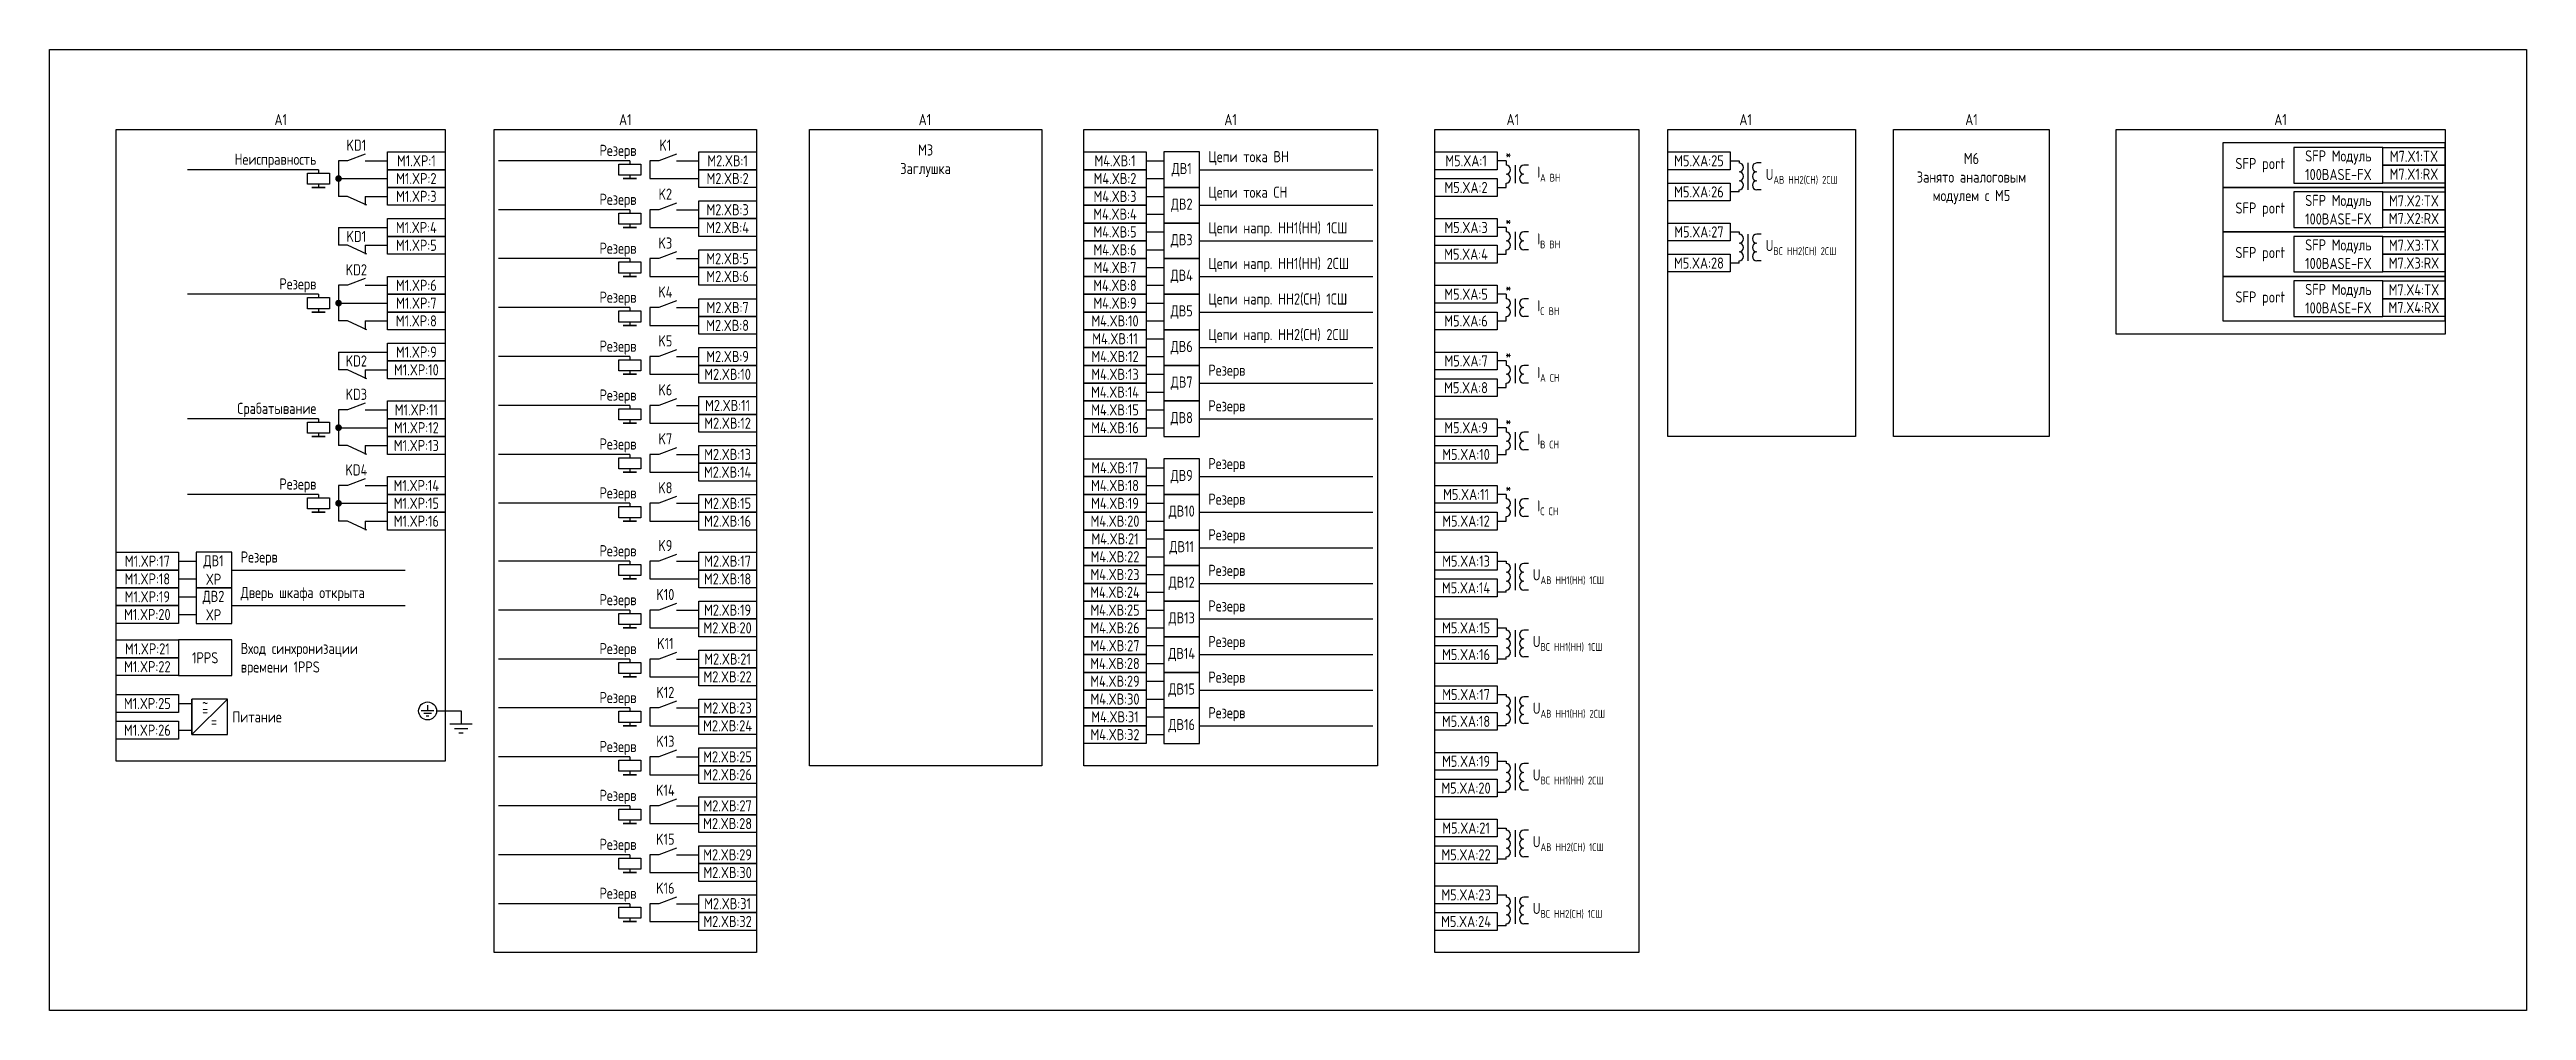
# Model space of a CAD drawing. Header units: millimetres. Extents: x -1036 to 3564, y -90 to 586.
# Drawn here: x 0 to 557, y 321 to 537 of the extents above; entities that cross this region are included whole.
import ezdxf

# ---------------------------------------------------------------- set-up
doc = ezdxf.new("R2010")
doc.units = ezdxf.units.MM
doc.styles.add('Gost_type_A', font='GOST_A.TTF')

msp = doc.modelspace()

# ---------------------------------------------------------------- texts
at = {"char_height": 2.5, "style": 'Gost_type_A'}
for s, insert, width, attachment_point, line_spacing_factor in [('A1', (52, 520), 74.0002, 8, 0.9), ('A1', (129.5, 520), 59, 8, 0.9), ('A1', (196.88, 520), 51.9747, 8, 0.9), ('A1', (265.63, 520), 66, 8, 0.9), ('A1', (329.09, 520), 35, 8, 0.9), ('A1', (381.47, 520), 35, 8, 0.9), ('A1', (432.25, 520), 35, 8, 0.9), ('A1', (501.77, 520), 74.0002, 8, 0.9), ('Неисправность', (60, 512), 37, 6, 0.8), ('Резерв', (60, 484), 37, 6, 0.8), ('Срабатывание', (60, 456), 37, 6, 0.8), ('Резерв', (60, 439), 37, 6, 0.8)]:
    msp.add_mtext(s, dxfattribs=dict(at, insert=insert, width=width, attachment_point=attachment_point, line_spacing_factor=line_spacing_factor))
for s, insert, width, attachment_point in [('KD1', (69, 515.5), 8, 5), ('M1.XP:1', (82.5, 512), 13, 5), ('Резерв', (132, 514), 31.0015, 6), ('K1', (138.5, 515.5), 5, 5), ('M2.XВ:1', (152.5, 512), 13, 5), ('M3\\PЗаглушка', (197.03, 512), 52.2671, 5), ('M4.XВ:1', (239.63, 512), 14, 5), ('Цепи тока ВН', (260.63, 511), 27.8465, 7), ('M5.XA:1', (318.59, 512), 14, 5), ('*', (328.09, 513.5), 3, 5), ('M5.XA:25', (370.97, 512), 14, 5), ('M6\\PЗанято аналоговым модулем с М5', (432.25, 508), 35, 5), ('SFP port', (502.77, 511), 20, 6), ('SFP Mодуль 100BASE-FX', (514.77, 511), 19.9998, 5), ('M7.X1:TX', (531.77, 513), 14, 5), ('M1.XP:2', (82.5, 508), 13, 5), ('M2.XВ:2', (152.5, 508), 13, 5), ('M4.XВ:2', (239.63, 508), 14, 5), ('ДВ1', (254.63, 510), 7.9998, 5), ('M5.XA:2', (318.58, 506), 14.018, 5), ('\\A1;I{\\H0.7x;\\S^ A ВН;}', (334.59, 509), 8, 4), ('\\A1;U{\\H0.7x;\\S^ AВ НН2(СН) 2СШ;}', (385.97, 508.5), 12, 4), ('M7.X1:RX', (531.77, 509), 14, 5), ('M1.XP:3', (82.5, 504), 13, 5), ('Резерв', (132, 503), 31.0015, 6), ('K2', (138.5, 504.5), 5, 5), ('M2.XВ:3', (152.5, 501), 13, 5), ('M4.XВ:3', (239.63, 504), 14, 5), ('ДВ2', (254.63, 502), 7.9998, 5), ('Цепи тока СН', (260.63, 503), 27.8465, 7), ('M5.XA:26', (370.96, 505), 14.018, 5), ('SFP port', (502.77, 501), 20, 6), ('SFP Mодуль 100BASE-FX', (514.77, 501), 19.9998, 5), ('M7.X2:TX', (531.77, 503), 14, 5), ('KD1', (69, 495), 8, 5), ('M1.XP:4', (82.5, 497), 13, 5), ('M2.XВ:4', (152.5, 497), 13, 5), ('M4.XВ:4', (239.63, 500), 14, 5), ('M4.XВ:5', (239.63, 496), 14, 5), ('Цепи напр. НН1(НН) 1СШ', (260.63, 495), 31.722, 7), ('M5.XA:3', (318.59, 497), 14, 5), ('*', (328.09, 498.5), 3, 5), ('M5.XA:27', (370.96, 496), 14.018, 5), ('M7.X2:RX', (531.77, 499), 14, 5), ('M1.XP:5', (82.5, 493), 13, 5), ('Резерв', (132, 492), 31.0015, 6), ('K3', (138.5, 493.5), 5, 5), ('M2.XВ:5', (152.5, 490), 13, 5), ('M4.XВ:6', (239.63, 492), 14, 5), ('ДВ3', (254.63, 494), 7.9998, 5), ('Цепи напр. НН1(НН) 2СШ', (260.63, 487), 35.3442, 7), ('M5.XA:4', (318.58, 490.99), 14.018, 5), ('\\A1;I{\\H0.7x;\\S^ В BН;}', (334.59, 494), 8, 4), ('M5.XA:28', (370.96, 489), 14.018, 5), ('\\A1;U{\\H0.7x;\\S^ ВС НН2(СН) 2СШ;}', (385.97, 492.5), 12, 4), ('SFP port', (502.77, 491), 20, 6), ('SFP Mодуль 100BASE-FX', (514.77, 491), 19.9998, 5), ('M7.X3:RX', (531.77, 489), 14, 5), ('M7.X3:TX', (531.77, 493), 14, 5), ('KD2', (69, 487.5), 8, 5), ('M1.XP:6', (82.5, 484), 13, 5), ('M2.XВ:6', (152.5, 486), 13, 5), ('M4.XВ:8', (239.63, 484), 14, 5), ('M4.XВ:7', (239.63, 488), 14, 5), ('ДВ4', (254.63, 486), 7.9998, 5), ('M1.XP:7', (82.5, 480), 13, 5), ('Резерв', (132, 481), 31.0015, 6), ('K4', (138.5, 482.5), 5, 5), ('M2.XВ:7', (152.5, 479), 13, 5), ('M4.XВ:9', (239.63, 480), 14, 5), ('ДВ5', (254.63, 478), 7.9998, 5), ('Цепи напр. НН2(СН) 1СШ', (260.63, 479), 33.6483, 7), ('M5.XA:5', (318.59, 482), 14, 5), ('*', (328.09, 483.5), 3, 5), ('\\A1;I{\\H0.7x;\\S^ C BН;}', (334.59, 479), 8, 4), ('SFP port', (502.77, 481), 20, 6), ('SFP Mодуль 100BASE-FX', (514.77, 481), 19.9998, 5), ('M7.X4:RX', (531.77, 479), 14, 5), ('M7.X4:TX', (531.77, 483), 14, 5), ('M1.XP:8', (82.5, 476), 13, 5), ('M2.XВ:8', (152.5, 475), 13, 5), ('M4.XВ:10', (239.63, 476), 14, 5), ('Цепи напр. НН2(СН) 2СШ', (260.63, 471), 33.6483, 7), ('M5.XA:6', (318.58, 475.99), 14.018, 5), ('KD2', (69, 467), 8, 5), ('M1.XP:9', (82.5, 469), 13, 5), ('Резерв', (132, 470), 31.0015, 6), ('K5', (138.5, 471.5), 5, 5), ('M2.XВ:9', (152.5, 468), 13, 5), ('M4.XВ:12', (239.63, 468), 14, 5), ('M4.XВ:11', (239.63, 472), 14, 5), ('ДВ6', (254.63, 470), 7.9998, 5), ('M5.XA:7', (318.59, 467), 14, 5), ('*', (328.09, 468.5), 3, 5), ('M1.XP:10', (82.5, 465), 13, 5), ('M2.XВ:10', (152.5, 464), 13, 5), ('M4.XВ:13', (239.63, 464), 14, 5), ('ДВ7', (254.63, 462), 7.9998, 5), ('Резерв', (260.63, 463), 27.8465, 7), ('\\A1;I{\\H0.7x;\\S^ A СН;}', (334.59, 464), 8, 4), ('KD3', (69, 459.5), 8, 5), ('M1.XP:11', (82.5, 456), 13, 5), ('Резерв', (132, 459), 31.0015, 6), ('K6', (138.5, 460.5), 5, 5), ('M2.XВ:11', (152.5, 457), 13, 5), ('M4.XВ:14', (239.63, 460), 14, 5), ('M4.XВ:15', (239.63, 456), 14, 5), ('Резерв', (260.63, 455), 27.8465, 7), ('M5.XA:8', (318.58, 460.99), 14.018, 5), ('M1.XP:12', (82.5, 452), 13, 5), ('M2.XВ:12', (152.5, 453), 13, 5), ('M4.XВ:16', (239.63, 452), 14, 5), ('ДВ8', (254.63, 454), 7.9998, 5), ('M5.XA:9', (318.59, 452), 14, 5), ('*', (328.09, 453.5), 3, 5), ('M1.XP:13', (82.5, 448), 13, 5), ('Резерв', (132, 448), 31.0015, 6), ('K7', (138.5, 449.5), 5, 5), ('M2.XВ:13', (152.5, 446), 13, 5), ('M5.XA:10', (318.58, 445.99), 14.018, 5), ('\\A1;I{\\H0.7x;\\S^ В СН;}', (334.59, 449), 8, 4), ('KD4', (69, 442.5), 8, 5), ('M1.XP:14', (82.5, 439), 13, 5), ('M2.XВ:14', (152.5, 442), 13, 5), ('M4.XВ:18', (239.63, 439), 14, 5), ('M4.XВ:17', (239.63, 443), 14, 5), ('ДВ9', (254.63, 441), 7.9998, 5), ('Резерв', (260.63, 442), 27.8465, 7), ('M1.XP:15', (82.5, 435), 13, 5), ('Резерв', (132, 437), 31.0015, 6), ('K8', (138.5, 438.5), 5, 5), ('M2.XВ:15', (152.5, 435), 13, 5), ('M4.XВ:19', (239.63, 435), 14, 5), ('Резерв', (260.63, 434), 27.8465, 7), ('M5.XA:11', (318.59, 437), 14, 5), ('*', (328.09, 438.5), 3, 5), ('\\A1;I{\\H0.7x;\\S^ C СН;}', (334.59, 434), 8, 4), ('M1.XP:16', (82.5, 431), 13, 5), ('M2.XВ:16', (152.5, 431), 13, 5), ('M4.XВ:20', (239.63, 431), 14, 5), ('ДВ10', (254.63, 433), 7.9998, 5), ('Резерв', (260.63, 426), 27.8465, 7), ('M5.XA:12', (318.58, 431), 14.018, 5), ('Резерв', (43, 421), 37, 7), ('Резерв', (132, 424), 31.0015, 6), ('K9', (138.5, 425.5), 5, 5), ('M4.XВ:22', (239.63, 423), 14, 5), ('M4.XВ:21', (239.63, 427), 14, 5), ('ДВ11', (254.63, 425), 7.9998, 5), ('M1.XP:18', (22, 418), 14, 5), ('M1.XP:17', (22, 422), 14, 5), ('ДВ1 XP', (36.88, 420), 7.7588, 5), ('M2.XВ:18', (152.5, 418), 13, 5), ('M2.XВ:17', (152.5, 422), 13, 5), ('M4.XВ:23', (239.63, 419), 14, 5), ('ДВ12', (254.63, 417), 7.9998, 5), ('Резерв', (260.63, 418), 27.8465, 7), ('M5.XA:13', (318.59, 422.01), 14, 5), ('\\A1;U{\\H0.7x;\\S^ AВ НН1(НН) 1СШ;}', (333.59, 418.5), 12, 4), ('M1.XP:19', (22, 414), 14, 5), ('ДВ2 XP', (36.88, 412), 7.7588, 5), ('Дверь шкафа открыта', (43, 413), 37, 7), ('Резерв', (132, 413), 31.0015, 6), ('K10', (138.5, 414.5), 5, 5), ('M2.XВ:19', (152.5, 411), 13, 5), ('M4.XВ:24', (239.63, 415), 14, 5), ('M4.XВ:25', (239.63, 411), 14, 5), ('Резерв', (260.63, 410), 27.8465, 7), ('M5.XA:14', (318.58, 416), 14.018, 5), ('M1.XP:20', (22, 410), 14, 5), ('M2.XВ:20', (152.5, 407), 13, 5), ('M4.XВ:26', (239.63, 407), 14, 5), ('ДВ13', (254.63, 409), 7.9998, 5), ('M5.XA:15', (318.59, 407), 14, 5), ('M1.XP:21', (22, 402.28), 14, 5), ('1PPS', (35, 400.28), 12, 5), ('Вход синхронизации\\Pвремени 1PPS', (43, 396.28), 35.9749, 7), ('Резерв', (132, 402), 31.0015, 6), ('K11', (138.5, 403.5), 5, 5), ('M2.XВ:21', (152.5, 400), 13, 5), ('M4.XВ:27', (239.63, 403), 14, 5), ('ДВ14', (254.63, 401), 7.9998, 5), ('Резерв', (260.63, 402), 27.8465, 7), ('M5.XA:16', (318.58, 400.99), 14.018, 5), ('\\A1;U{\\H0.7x;\\S^ ВС НН1(НН) 1СШ;}', (333.59, 403.5), 12, 4), ('M1.XP:22', (22, 398.28), 14, 5), ('M2.XВ:22', (152.5, 396), 13, 5), ('M4.XВ:28', (239.63, 399), 14, 5), ('M4.XВ:29', (239.63, 395), 14, 5), ('Резерв', (260.63, 394), 27.8465, 7), ('M1.XP:25', (22, 390), 13.9956, 5), ('~', (35, 390.03), 2.7, 5), ('Резерв', (132, 391), 31.0015, 6), ('K12', (138.5, 392.5), 5, 5), ('M2.XВ:23', (152.5, 389), 13, 5), ('M4.XВ:30', (239.63, 391), 14, 5), ('ДВ15', (254.63, 393), 7.9998, 5), ('M5.XA:17', (318.59, 392), 14, 5), ('\\A1;U{\\H0.7x;\\S^ AВ НН1(НН) 2СШ;}', (333.59, 388.5), 12, 4), ('M1.XP:26', (22, 384), 13.9956, 5), ('=', (35, 388.53), 6, 5), ('=', (37, 386), 6, 5), ('Питание', (46.67, 386.99), 11.3452, 5), ('M2.XВ:24', (152.5, 385), 13, 5), ('M4.XВ:31', (239.63, 387), 14, 5), ('ДВ16', (254.63, 385), 7.9998, 5), ('Резерв', (260.63, 386), 27.8465, 7), ('M5.XA:18', (318.58, 385.99), 14.018, 5), ('Резерв', (132, 380), 31.0015, 6), ('K13', (138.5, 381.5), 5, 5), ('M2.XВ:25', (152.5, 378), 13, 5), ('M4.XВ:32', (239.63, 383), 14, 5), ('M2.XВ:26', (152.5, 374), 13, 5), ('M5.XA:19', (318.59, 377), 14, 5), ('\\A1;U{\\H0.7x;\\S^ ВС НН1(НН) 2СШ;}', (333.59, 373.5), 12, 4), ('Резерв', (132, 369), 31.0015, 6), ('K14', (138.5, 370.5), 5, 5), ('M2.XВ:27', (152.5, 367), 13, 5), ('M5.XA:20', (318.58, 370.99), 14.018, 5), ('M2.XВ:28', (152.5, 363), 13, 5), ('M5.XA:21', (318.59, 362), 14, 5), ('Резерв', (132, 358), 31.0015, 6), ('K15', (138.5, 359.5), 5, 5), ('M2.XВ:29', (152.5, 356), 13, 5), ('M5.XA:22', (318.58, 356), 14.018, 5), ('\\A1;U{\\H0.7x;\\S^ AВ НН2(СН) 1СШ;}', (333.59, 358.5), 12, 4), ('M2.XВ:30', (152.5, 352), 13, 5), ('Резерв', (132, 347), 31.0015, 6), ('K16', (138.5, 348.5), 5, 5), ('M2.XВ:31', (152.5, 345), 13, 5), ('M5.XA:23', (318.59, 347), 14, 5), ('M2.XВ:32', (152.5, 341), 13, 5), ('M5.XA:24', (318.58, 340.99), 14.018, 5), ('\\A1;U{\\H0.7x;\\S^ ВС НН2(СН) 1СШ;}', (333.59, 343.5), 12, 4)]:
    msp.add_mtext(s, dxfattribs=dict(at, insert=insert, width=width, attachment_point=attachment_point))

# ---------------------------------------------------------------- blocks, each defined once
blk = doc.blocks.new('POINT')
at = {"const_width": 0.75}
blk.add_lwpolyline([(-0.375, 0, 1), (0.375, 0, 1)], format="xyb", close=True, dxfattribs=at)

# ---------------------------------------------------------------- linework, layer by layer
at = {"ltscale": 4.32}
for p, q in [((71, 513.5), (67, 512)), ((141, 513.5), (137, 512)), ((71.39, 502), (67, 504)), ((141, 502.5), (137, 501)), ((71.39, 491), (67, 493)), ((141, 491.5), (137, 490)), ((71, 485.5), (67, 484)), ((141, 480.5), (137, 479)), ((71.39, 474), (67, 476)), ((141, 469.5), (137, 468)), ((71.39, 463), (67, 465)), ((71, 457.5), (67, 456)), ((141, 458.5), (137, 457)), ((71.39, 446), (67, 448)), ((141, 447.5), (137, 446)), ((71, 440.5), (67, 439)), ((141, 436.5), (137, 435)), ((71.39, 429), (67, 431)), ((141, 423.5), (137, 422)), ((141, 412.5), (137, 411)), ((141, 401.5), (137, 400)), ((141, 390.5), (137, 389)), ((86.45, 388.32), (83.6, 388.32)), ((85.88, 387.75), (84.17, 387.75)), ((85.31, 387.18), (84.74, 387.18)), ((85.03, 389.6), (85.03, 388.32)), ((95.06, 385.32), (90.06, 385.32)), ((92.56, 388.32), (92.56, 385.32)), ((94.06, 384.32), (91.06, 384.32)), ((93.06, 383.32), (92.06, 383.32)), ((141, 379.5), (137, 378)), ((141, 368.5), (137, 367)), ((141, 357.5), (137, 356)), ((141, 346.5), (137, 345))]:
    msp.add_line(p, q, dxfattribs=at)
for p, q in [((60.5, 510), (31, 510)), ((60.5, 510), (60.5, 509.25)), ((130.5, 512), (101, 512)), ((130.5, 512), (130.5, 511.25)), ((130.5, 508.75), (130.5, 508)), ((246.63, 512), (250.63, 512)), ((246.63, 508), (250.63, 508)), ((258.63, 510), (297.63, 510)), ((327.59, 512), (325.59, 512)), ((60.5, 506.75), (60.5, 506)), ((71, 504), (71, 502)), ((246.63, 504), (250.63, 504)), ((258.63, 502), (297.63, 502)), ((325.59, 506), (327.59, 506)), ((65, 497), (65, 493)), ((130.5, 501), (101, 501)), ((130.5, 501), (130.5, 500.25)), ((130.5, 497.75), (130.5, 497)), ((246.63, 500), (250.63, 500)), ((246.63, 496), (250.63, 496)), ((327.59, 497), (325.59, 497)), ((71, 493), (71, 491)), ((246.63, 492), (250.63, 492)), ((258.63, 494), (297.63, 494)), ((325.59, 491), (327.59, 491)), ((130.5, 490), (101, 490)), ((130.5, 490), (130.5, 489.25)), ((130.5, 486.75), (130.5, 486)), ((246.63, 488), (250.63, 488)), ((258.63, 486), (297.63, 486)), ((60.5, 482), (31, 482)), ((60.5, 482), (60.5, 481.25)), ((246.63, 484), (250.63, 484)), ((246.63, 480), (250.63, 480)), ((327.59, 482), (325.59, 482)), ((60.5, 478.75), (60.5, 478)), ((71, 476), (71, 474)), ((130.5, 479), (101, 479)), ((130.5, 479), (130.5, 478.25)), ((130.5, 475.75), (130.5, 475)), ((246.63, 476), (250.63, 476)), ((258.63, 478), (297.63, 478)), ((325.59, 476), (327.59, 476)), ((65, 469), (65, 465)), ((130.5, 468), (101, 468)), ((130.5, 468), (130.5, 467.25)), ((246.63, 472), (250.63, 472)), ((246.63, 468), (250.63, 468)), ((258.63, 470), (297.63, 470)), ((71, 465), (71, 463)), ((130.5, 464.75), (130.5, 464)), ((246.63, 464), (250.63, 464)), ((327.59, 467), (325.59, 467)), ((130.5, 457), (101, 457)), ((130.5, 457), (130.5, 456.25)), ((246.63, 460), (250.63, 460)), ((258.63, 462), (297.63, 462)), ((325.59, 461), (327.59, 461)), ((60.5, 454), (31, 454)), ((60.5, 454), (60.5, 453.25)), ((130.5, 453.75), (130.5, 453)), ((246.63, 456), (250.63, 456)), ((246.63, 452), (250.63, 452)), ((258.63, 454), (297.63, 454)), ((327.59, 452), (325.59, 452)), ((60.5, 450.75), (60.5, 450)), ((71, 448), (71, 446)), ((130.5, 446), (101, 446)), ((130.5, 446), (130.5, 445.25)), ((325.59, 446), (327.59, 446)), ((130.5, 442.75), (130.5, 442)), ((246.63, 443), (250.63, 443)), ((258.63, 441), (297.63, 441)), ((60.5, 437), (31, 437)), ((60.5, 437), (60.5, 436.25)), ((130.5, 435), (101, 435)), ((130.5, 435), (130.5, 434.25)), ((246.63, 439), (250.63, 439)), ((246.63, 435), (250.63, 435)), ((327.59, 437), (325.59, 437)), ((60.5, 433.75), (60.5, 433)), ((71, 431), (71, 429)), ((130.5, 431.75), (130.5, 431)), ((246.63, 431), (250.63, 431)), ((258.63, 433), (297.63, 433)), ((325.59, 431), (327.59, 431)), ((246.63, 427), (250.63, 427)), ((258.63, 425), (297.63, 425)), ((29, 422), (33, 422)), ((29, 418), (33, 418)), ((41, 420), (80, 420)), ((130.5, 422), (101, 422)), ((130.5, 422), (130.5, 421.25)), ((130.5, 418.75), (130.5, 418)), ((246.63, 423), (250.63, 423)), ((246.63, 419), (250.63, 419)), ((29, 414), (33, 414)), ((246.63, 415), (250.63, 415)), ((258.63, 417), (297.63, 417)), ((29, 410), (33, 410)), ((41, 412), (80, 412)), ((130.5, 411), (101, 411)), ((130.5, 411), (130.5, 410.25)), ((130.5, 407.75), (130.5, 407)), ((246.63, 411), (250.63, 411)), ((246.63, 407), (250.63, 407)), ((258.63, 409), (297.63, 409)), ((246.63, 403), (250.63, 403)), ((130.5, 400), (101, 400)), ((130.5, 400), (130.5, 399.25)), ((130.5, 396.75), (130.5, 396)), ((246.63, 399), (250.63, 399)), ((258.63, 401), (297.63, 401)), ((32, 383), (32, 391)), ((32, 383), (40, 391)), ((246.63, 395), (250.63, 395)), ((246.63, 391), (250.63, 391)), ((258.63, 393), (297.63, 393)), ((87.05, 388.32), (92.56, 388.32)), ((130.5, 389), (101, 389)), ((130.5, 389), (130.5, 388.25)), ((130.5, 385.75), (130.5, 385)), ((246.63, 387), (250.63, 387)), ((258.63, 385), (297.63, 385)), ((246.63, 383), (250.63, 383)), ((130.5, 378), (101, 378)), ((130.5, 378), (130.5, 377.25)), ((130.5, 374.75), (130.5, 374)), ((130.5, 367), (101, 367)), ((130.5, 367), (130.5, 366.25)), ((130.5, 363.75), (130.5, 363)), ((130.5, 356), (101, 356)), ((130.5, 356), (130.5, 355.25)), ((130.5, 352.75), (130.5, 352)), ((130.5, 345), (101, 345)), ((130.5, 345), (130.5, 344.25)), ((130.5, 341.75), (130.5, 341))]:
    msp.add_line(p, q)
at = {"ltscale": 1.08}
for p, q in [((67, 512), (65, 512)), ((65, 512), (65, 504)), ((65, 508), (76, 508)), ((71, 512), (76, 512)), ((137, 512), (135, 512)), ((135, 512), (135, 508)), ((135, 508), (146, 508)), ((141, 512), (146, 512)), ((67, 504), (65, 504)), ((71, 504), (76, 504)), ((65, 497), (76, 497)), ((137, 501), (135, 501)), ((135, 501), (135, 497)), ((135, 497), (146, 497)), ((141, 501), (146, 501)), ((67, 493), (65, 493)), ((71, 493), (76, 493)), ((137, 490), (135, 490)), ((135, 490), (135, 486)), ((135, 486), (146, 486)), ((141, 490), (146, 490)), ((67, 484), (65, 484)), ((65, 484), (65, 476)), ((65, 480), (76, 480)), ((71, 484), (76, 484)), ((67, 476), (65, 476)), ((71, 476), (76, 476)), ((137, 479), (135, 479)), ((135, 479), (135, 475)), ((135, 475), (146, 475)), ((141, 479), (146, 479)), ((65, 469), (76, 469)), ((137, 468), (135, 468)), ((135, 468), (135, 464)), ((141, 468), (146, 468)), ((67, 465), (65, 465)), ((71, 465), (76, 465)), ((135, 464), (146, 464)), ((137, 457), (135, 457)), ((135, 457), (135, 453)), ((141, 457), (146, 457)), ((67, 456), (65, 456)), ((65, 456), (65, 448)), ((65, 452), (76, 452)), ((71, 456), (76, 456)), ((135, 453), (146, 453)), ((67, 448), (65, 448)), ((71, 448), (76, 448)), ((137, 446), (135, 446)), ((135, 446), (135, 442)), ((141, 446), (146, 446)), ((135, 442), (146, 442)), ((67, 439), (65, 439)), ((65, 439), (65, 431)), ((65, 435), (76, 435)), ((71, 439), (76, 439)), ((137, 435), (135, 435)), ((135, 435), (135, 431)), ((141, 435), (146, 435)), ((67, 431), (65, 431)), ((71, 431), (76, 431)), ((135, 431), (146, 431)), ((137, 422), (135, 422)), ((135, 422), (135, 418)), ((135, 418), (146, 418)), ((141, 422), (146, 422)), ((137, 411), (135, 411)), ((135, 411), (135, 407)), ((135, 407), (146, 407)), ((141, 411), (146, 411)), ((137, 400), (135, 400)), ((135, 400), (135, 396)), ((135, 396), (146, 396)), ((141, 400), (146, 400)), ((137, 389), (135, 389)), ((135, 389), (135, 385)), ((135, 385), (146, 385)), ((141, 389), (146, 389)), ((137, 378), (135, 378)), ((135, 378), (135, 374)), ((135, 374), (146, 374)), ((141, 378), (146, 378)), ((137, 367), (135, 367)), ((135, 367), (135, 363)), ((135, 363), (146, 363)), ((141, 367), (146, 367)), ((137, 356), (135, 356)), ((135, 356), (135, 352)), ((135, 352), (146, 352)), ((141, 356), (146, 356)), ((137, 345), (135, 345)), ((135, 345), (135, 341)), ((135, 341), (146, 341)), ((141, 345), (146, 345))]:
    msp.add_line(p, q, dxfattribs=at)
at = {"ltscale": 4}
for p, q in [((327.59, 512), (327.59, 511)), ((327.59, 511.5), (327.59, 511)), ((327.59, 506), (327.59, 507)), ((329.59, 511), (329.59, 507)), ((329.59, 511), (329.59, 507)), ((332.59, 511), (331.59, 511)), ((332.59, 511), (331.59, 511)), ((332.59, 507), (331.59, 507)), ((332.59, 507), (331.59, 507)), ((377.97, 512), (379.97, 512)), ((379.97, 512), (379.97, 511.5)), ((379.97, 512), (379.97, 511.5)), ((381.97, 511.5), (381.97, 507.5)), ((381.97, 509.5), (381.97, 505.5)), ((384.97, 511.5), (383.97, 511.5)), ((379.97, 505), (377.97, 505)), ((379.97, 505), (379.97, 505.5)), ((384.97, 505.5), (383.97, 505.5)), ((327.59, 497), (327.59, 496)), ((327.59, 496.5), (327.59, 496)), ((329.59, 496), (329.59, 492)), ((329.59, 496), (329.59, 492)), ((332.59, 496), (331.59, 496)), ((332.59, 496), (331.59, 496)), ((377.97, 496), (379.97, 496)), ((379.97, 496), (379.97, 495.5)), ((379.97, 496), (379.97, 495.5)), ((327.59, 491), (327.59, 492)), ((332.59, 492), (331.59, 492)), ((332.59, 492), (331.59, 492)), ((381.97, 495.5), (381.97, 491.5)), ((381.97, 493.5), (381.97, 489.5)), ((384.97, 495.5), (383.97, 495.5)), ((379.97, 489), (377.97, 489)), ((379.97, 489), (379.97, 489.5)), ((384.97, 489.5), (383.97, 489.5)), ((327.59, 482), (327.59, 481)), ((327.59, 481.5), (327.59, 481)), ((329.59, 481), (329.59, 477)), ((329.59, 481), (329.59, 477)), ((332.59, 481), (331.59, 481)), ((332.59, 481), (331.59, 481)), ((327.59, 476), (327.59, 477)), ((332.59, 477), (331.59, 477)), ((332.59, 477), (331.59, 477)), ((327.59, 467), (327.59, 466)), ((327.59, 466.5), (327.59, 466)), ((329.59, 466), (329.59, 462)), ((329.59, 466), (329.59, 462)), ((332.59, 466), (331.59, 466)), ((332.59, 466), (331.59, 466)), ((327.59, 461), (327.59, 462)), ((332.59, 462), (331.59, 462)), ((332.59, 462), (331.59, 462)), ((327.59, 452), (327.59, 451)), ((327.59, 451.5), (327.59, 451)), ((327.59, 446), (327.59, 447)), ((329.59, 451), (329.59, 447)), ((329.59, 451), (329.59, 447)), ((332.59, 451), (331.59, 451)), ((332.59, 451), (331.59, 451)), ((332.59, 447), (331.59, 447)), ((332.59, 447), (331.59, 447)), ((327.59, 437), (327.59, 436)), ((327.59, 436.5), (327.59, 436)), ((329.59, 436), (329.59, 432)), ((329.59, 436), (329.59, 432)), ((332.59, 436), (331.59, 436)), ((332.59, 436), (331.59, 436)), ((327.59, 431), (327.59, 432)), ((332.59, 432), (331.59, 432)), ((332.59, 432), (331.59, 432)), ((325.59, 422), (327.59, 422)), ((327.59, 422), (327.59, 421.5)), ((327.59, 422), (327.59, 421.5)), ((329.59, 421.5), (329.59, 417.5)), ((329.59, 419.5), (329.59, 415.5)), ((332.59, 421.5), (331.59, 421.5)), ((327.59, 415), (325.59, 415)), ((327.59, 415), (327.59, 415.5)), ((332.59, 415.5), (331.59, 415.5)), ((325.59, 407), (327.59, 407)), ((327.59, 407), (327.59, 406.5)), ((327.59, 407), (327.59, 406.5)), ((329.59, 406.5), (329.59, 402.5)), ((329.59, 404.5), (329.59, 400.5)), ((332.59, 406.5), (331.59, 406.5)), ((327.59, 400), (325.59, 400)), ((327.59, 400), (327.59, 400.5)), ((332.59, 400.5), (331.59, 400.5)), ((29, 390), (32, 390)), ((325.59, 392), (327.59, 392)), ((327.59, 392), (327.59, 391.5)), ((327.59, 392), (327.59, 391.5)), ((329.59, 391.5), (329.59, 387.5)), ((332.59, 391.5), (331.59, 391.5)), ((327.59, 385), (325.59, 385)), ((327.59, 385), (327.59, 385.5)), ((329.59, 389.5), (329.59, 385.5)), ((332.59, 385.5), (331.59, 385.5)), ((29, 384), (32, 384)), ((325.59, 377), (327.59, 377)), ((327.59, 377), (327.59, 376.5)), ((327.59, 377), (327.59, 376.5)), ((329.59, 376.5), (329.59, 372.5)), ((329.59, 374.5), (329.59, 370.5)), ((332.59, 376.5), (331.59, 376.5)), ((327.59, 370), (325.59, 370)), ((327.59, 370), (327.59, 370.5)), ((332.59, 370.5), (331.59, 370.5)), ((325.59, 362), (327.59, 362)), ((327.59, 362), (327.59, 361.5)), ((327.59, 362), (327.59, 361.5)), ((329.59, 361.5), (329.59, 357.5)), ((329.59, 359.5), (329.59, 355.5)), ((332.59, 361.5), (331.59, 361.5)), ((327.59, 355), (325.59, 355)), ((327.59, 355), (327.59, 355.5)), ((332.59, 355.5), (331.59, 355.5)), ((325.59, 347), (327.59, 347)), ((327.59, 347), (327.59, 346.5)), ((327.59, 347), (327.59, 346.5)), ((329.59, 346.5), (329.59, 342.5)), ((332.59, 346.5), (331.59, 346.5)), ((327.59, 340), (325.59, 340)), ((327.59, 340), (327.59, 340.5)), ((329.59, 344.5), (329.59, 340.5)), ((332.59, 340.5), (331.59, 340.5))]:
    msp.add_line(p, q, dxfattribs=at)
for points in [[(0, 537), (557.07, 537), (557.07, 321), (0, 321)], [(15, 519), (89, 519), (89, 377), (15, 377)], [(100, 519), (159, 519), (159, 334), (100, 334)], [(170.9, 519), (223.16, 519), (223.16, 376), (170.9, 376)], [(232.63, 519), (298.63, 519), (298.63, 376), (232.63, 376)], [(311.59, 519), (357.41, 519), (357.41, 334), (311.59, 334)], [(363.97, 519), (406.2, 519), (406.2, 450), (363.97, 450)], [(414.75, 519), (449.75, 519), (449.75, 450), (414.75, 450)], [(464.77, 519), (538.77, 519), (538.77, 473), (464.77, 473)], [(76, 514), (89, 514), (89, 510), (76, 510)], [(146, 514), (159, 514), (159, 510), (146, 510)], [(232.63, 514), (246.63, 514), (246.63, 510), (232.63, 510)], [(311.59, 514), (325.59, 514), (325.59, 510), (311.59, 510)], [(363.97, 514), (377.97, 514), (377.97, 510), (363.97, 510)], [(538.77, 516), (488.77, 516), (488.77, 506), (538.77, 506)], [(524.77, 515), (538.77, 515), (538.77, 511), (524.77, 511)], [(63, 509.25), (63, 506.75), (58, 506.75), (58, 509.25)], [(76, 510), (89, 510), (89, 506), (76, 506)], [(133, 511.25), (133, 508.75), (128, 508.75), (128, 511.25)], [(132, 508), (129, 508)], [(146, 510), (159, 510), (159, 506), (146, 506)], [(232.63, 510), (246.63, 510), (246.63, 506), (232.63, 506)], [(311.59, 508), (325.59, 508), (325.59, 504), (311.59, 504)], [(363.97, 507), (377.97, 507), (377.97, 503), (363.97, 503)], [(524.77, 511), (538.77, 511), (538.77, 507), (524.77, 507)], [(62, 506), (59, 506)], [(76, 506), (89, 506), (89, 502), (76, 502)], [(146, 503), (159, 503), (159, 499), (146, 499)], [(232.63, 506), (246.63, 506), (246.63, 502), (232.63, 502)], [(232.63, 502), (246.63, 502), (246.63, 498), (232.63, 498)], [(538.77, 506), (488.77, 506), (488.77, 496), (538.77, 496)], [(524.77, 505), (538.77, 505), (538.77, 501), (524.77, 501)], [(76, 499), (89, 499), (89, 495), (76, 495)], [(133, 500.25), (133, 497.75), (128, 497.75), (128, 500.25)], [(132, 497), (129, 497)], [(146, 499), (159, 499), (159, 495), (146, 495)], [(232.63, 498), (246.63, 498), (246.63, 494), (232.63, 494)], [(311.59, 499), (325.59, 499), (325.59, 495), (311.59, 495)], [(363.97, 498), (377.97, 498), (377.97, 494), (363.97, 494)], [(538.77, 496), (488.77, 496), (488.77, 486), (538.77, 486)], [(524.77, 501), (538.77, 501), (538.77, 497), (524.77, 497)], [(76, 495), (89, 495), (89, 491), (76, 491)], [(146, 492), (159, 492), (159, 488), (146, 488)], [(232.63, 494), (246.63, 494), (246.63, 490), (232.63, 490)], [(311.59, 493), (325.59, 493), (325.59, 489), (311.59, 489)], [(363.97, 491), (377.97, 491), (377.97, 487), (363.97, 487)], [(524.77, 495), (538.77, 495), (538.77, 491), (524.77, 491)], [(524.77, 491), (538.77, 491), (538.77, 487), (524.77, 487)], [(76, 486), (89, 486), (89, 482), (76, 482)], [(133, 489.25), (133, 486.75), (128, 486.75), (128, 489.25)], [(132, 486), (129, 486)], [(146, 488), (159, 488), (159, 484), (146, 484)], [(232.63, 490), (246.63, 490), (246.63, 486), (232.63, 486)], [(232.63, 486), (246.63, 486), (246.63, 482), (232.63, 482)], [(538.77, 486), (488.77, 486), (488.77, 476), (538.77, 476)], [(524.77, 485), (538.77, 485), (538.77, 481), (524.77, 481)], [(63, 481.25), (63, 478.75), (58, 478.75), (58, 481.25)], [(76, 482), (89, 482), (89, 478), (76, 478)], [(146, 481), (159, 481), (159, 477), (146, 477)], [(232.63, 482), (246.63, 482), (246.63, 478), (232.63, 478)], [(311.59, 484), (325.59, 484), (325.59, 480), (311.59, 480)], [(524.77, 481), (538.77, 481), (538.77, 477), (524.77, 477)], [(62, 478), (59, 478)], [(76, 478), (89, 478), (89, 474), (76, 474)], [(133, 478.25), (133, 475.75), (128, 475.75), (128, 478.25)], [(132, 475), (129, 475)], [(146, 477), (159, 477), (159, 473), (146, 473)], [(232.63, 478), (246.63, 478), (246.63, 474), (232.63, 474)], [(232.63, 474), (246.63, 474), (246.63, 470), (232.63, 470)], [(311.59, 478), (325.59, 478), (325.59, 474), (311.59, 474)], [(76, 471), (89, 471), (89, 467), (76, 467)], [(146, 470), (159, 470), (159, 466), (146, 466)], [(232.63, 470), (246.63, 470), (246.63, 466), (232.63, 466)], [(311.59, 469), (325.59, 469), (325.59, 465), (311.59, 465)], [(76, 467), (89, 467), (89, 463), (76, 463)], [(133, 467.25), (133, 464.75), (128, 464.75), (128, 467.25)], [(132, 464), (129, 464)], [(146, 466), (159, 466), (159, 462), (146, 462)], [(232.63, 466), (246.63, 466), (246.63, 462), (232.63, 462)], [(311.59, 463), (325.59, 463), (325.59, 459), (311.59, 459)], [(76, 458), (89, 458), (89, 454), (76, 454)], [(146, 459), (159, 459), (159, 455), (146, 455)], [(232.63, 462), (246.63, 462), (246.63, 458), (232.63, 458)], [(232.63, 458), (246.63, 458), (246.63, 454), (232.63, 454)], [(63, 453.25), (63, 450.75), (58, 450.75), (58, 453.25)], [(76, 454), (89, 454), (89, 450), (76, 450)], [(133, 456.25), (133, 453.75), (128, 453.75), (128, 456.25)], [(132, 453), (129, 453)], [(146, 455), (159, 455), (159, 451), (146, 451)], [(232.63, 454), (246.63, 454), (246.63, 450), (232.63, 450)], [(311.59, 454), (325.59, 454), (325.59, 450), (311.59, 450)], [(62, 450), (59, 450)], [(76, 450), (89, 450), (89, 446), (76, 446)], [(146, 448), (159, 448), (159, 444), (146, 444)], [(311.59, 448), (325.59, 448), (325.59, 444), (311.59, 444)], [(76, 441), (89, 441), (89, 437), (76, 437)], [(133, 445.25), (133, 442.75), (128, 442.75), (128, 445.25)], [(132, 442), (129, 442)], [(146, 444), (159, 444), (159, 440), (146, 440)], [(232.63, 445), (246.63, 445), (246.63, 441), (232.63, 441)], [(232.63, 441), (246.63, 441), (246.63, 437), (232.63, 437)], [(63, 436.25), (63, 433.75), (58, 433.75), (58, 436.25)], [(76, 437), (89, 437), (89, 433), (76, 433)], [(146, 437), (159, 437), (159, 433), (146, 433)], [(232.63, 437), (246.63, 437), (246.63, 433), (232.63, 433)], [(311.59, 439), (325.59, 439), (325.59, 435), (311.59, 435)], [(62, 433), (59, 433)], [(76, 433), (89, 433), (89, 429), (76, 429)], [(133, 434.25), (133, 431.75), (128, 431.75), (128, 434.25)], [(132, 431), (129, 431)], [(146, 433), (159, 433), (159, 429), (146, 429)], [(232.63, 433), (246.63, 433), (246.63, 429), (232.63, 429)], [(232.63, 429), (246.63, 429), (246.63, 425), (232.63, 425)], [(311.59, 433), (325.59, 433), (325.59, 429), (311.59, 429)], [(15, 424), (29, 424), (29, 420), (15, 420)], [(146, 424), (159, 424), (159, 420), (146, 420)], [(232.63, 425), (246.63, 425), (246.63, 421), (232.63, 421)], [(311.59, 424), (325.59, 424), (325.59, 420), (311.59, 420)], [(15, 420), (29, 420), (29, 416), (15, 416)], [(133, 421.25), (133, 418.75), (128, 418.75), (128, 421.25)], [(132, 418), (129, 418)], [(146, 420), (159, 420), (159, 416), (146, 416)], [(232.63, 421), (246.63, 421), (246.63, 417), (232.63, 417)], [(311.59, 418), (325.59, 418), (325.59, 414), (311.59, 414)], [(15, 416), (29, 416), (29, 412), (15, 412)], [(146, 413), (159, 413), (159, 409), (146, 409)], [(232.63, 417), (246.63, 417), (246.63, 413), (232.63, 413)], [(232.63, 413), (246.63, 413), (246.63, 409), (232.63, 409)], [(15, 412), (29, 412), (29, 408), (15, 408)], [(133, 410.25), (133, 407.75), (128, 407.75), (128, 410.25)], [(132, 407), (129, 407)], [(146, 409), (159, 409), (159, 405), (146, 405)], [(232.63, 409), (246.63, 409), (246.63, 405), (232.63, 405)], [(311.59, 409), (325.59, 409), (325.59, 405), (311.59, 405)], [(15, 404.28), (29, 404.28), (29, 400.28), (15, 400.28)], [(146, 402), (159, 402), (159, 398), (146, 398)], [(232.63, 405), (246.63, 405), (246.63, 401), (232.63, 401)], [(311.59, 403), (325.59, 403), (325.59, 399), (311.59, 399)], [(15, 400.28), (29, 400.28), (29, 396.28), (15, 396.28)], [(133, 399.25), (133, 396.75), (128, 396.75), (128, 399.25)], [(132, 396), (129, 396)], [(146, 398), (159, 398), (159, 394), (146, 394)], [(232.63, 401), (246.63, 401), (246.63, 397), (232.63, 397)], [(232.63, 397), (246.63, 397), (246.63, 393), (232.63, 393)], [(15, 392), (29, 392), (29, 388), (15, 388)], [(146, 391), (159, 391), (159, 387), (146, 387)], [(232.63, 393), (246.63, 393), (246.63, 389), (232.63, 389)], [(311.59, 394), (325.59, 394), (325.59, 390), (311.59, 390)], [(15, 386), (29, 386), (29, 382), (15, 382)], [(133, 388.25), (133, 385.75), (128, 385.75), (128, 388.25)], [(132, 385), (129, 385)], [(146, 387), (159, 387), (159, 383), (146, 383)], [(232.63, 389), (246.63, 389), (246.63, 385), (232.63, 385)], [(232.63, 385), (246.63, 385), (246.63, 381), (232.63, 381)], [(311.59, 388), (325.59, 388), (325.59, 384), (311.59, 384)], [(146, 380), (159, 380), (159, 376), (146, 376)], [(311.59, 379), (325.59, 379), (325.59, 375), (311.59, 375)], [(133, 377.25), (133, 374.75), (128, 374.75), (128, 377.25)], [(132, 374), (129, 374)], [(146, 376), (159, 376), (159, 372), (146, 372)], [(146, 369), (159, 369), (159, 365), (146, 365)], [(311.59, 373), (325.59, 373), (325.59, 369), (311.59, 369)], [(133, 366.25), (133, 363.75), (128, 363.75), (128, 366.25)], [(132, 363), (129, 363)], [(146, 365), (159, 365), (159, 361), (146, 361)], [(311.59, 364), (325.59, 364), (325.59, 360), (311.59, 360)], [(146, 358), (159, 358), (159, 354), (146, 354)], [(311.59, 358), (325.59, 358), (325.59, 354), (311.59, 354)], [(133, 355.25), (133, 352.75), (128, 352.75), (128, 355.25)], [(132, 352), (129, 352)], [(146, 354), (159, 354), (159, 350), (146, 350)], [(146, 347), (159, 347), (159, 343), (146, 343)], [(311.59, 349), (325.59, 349), (325.59, 345), (311.59, 345)], [(133, 344.25), (133, 341.75), (128, 341.75), (128, 344.25)], [(132, 341), (129, 341)], [(146, 343), (159, 343), (159, 339), (146, 339)], [(311.59, 343), (325.59, 343), (325.59, 339), (311.59, 339)]]:
    msp.add_lwpolyline(points, close=True)
for points in [[(250.63, 506), (258.63, 506), (258.63, 514), (250.63, 514)], [(250.63, 498), (258.63, 498), (258.63, 506), (250.63, 506)], [(250.63, 490), (258.63, 490), (258.63, 498), (250.63, 498)], [(250.63, 482), (258.63, 482), (258.63, 490), (250.63, 490)], [(250.63, 474), (258.63, 474), (258.63, 482), (250.63, 482)], [(250.63, 466), (258.63, 466), (258.63, 474), (250.63, 474)], [(250.63, 458), (258.63, 458), (258.63, 466), (250.63, 466)], [(250.63, 450), (258.63, 450), (258.63, 458), (250.63, 458)], [(250.63, 437), (258.63, 437), (258.63, 445), (250.63, 445)], [(250.63, 429), (258.63, 429), (258.63, 437), (250.63, 437)], [(250.63, 421), (258.63, 421), (258.63, 429), (250.63, 429)], [(33, 416), (41, 416), (41, 424), (33, 424)], [(250.63, 413), (258.63, 413), (258.63, 421), (250.63, 421)], [(33, 408), (41, 408), (41, 416), (33, 416)], [(250.63, 405), (258.63, 405), (258.63, 413), (250.63, 413)], [(29, 396.28), (41, 396.28), (41, 404.28), (29, 404.28)], [(250.63, 397), (258.63, 397), (258.63, 405), (250.63, 405)], [(250.63, 389), (258.63, 389), (258.63, 397), (250.63, 397)], [(32, 383), (40, 383), (40, 391), (32, 391)], [(250.63, 381), (258.63, 381), (258.63, 389), (250.63, 389)]]:
    msp.add_lwpolyline(points, close=True, dxfattribs=at)
at = {"linetype": 'Continuous', "lineweight": 25, "ltscale": 4}
for points in [[(504.77, 507), (524.77, 507), (524.77, 515), (504.77, 515)], [(504.77, 497), (524.77, 497), (524.77, 505), (504.77, 505)], [(504.77, 487), (524.77, 487), (524.77, 495), (504.77, 495)], [(504.77, 477), (524.77, 477), (524.77, 485), (504.77, 485)]]:
    msp.add_lwpolyline(points, close=True, dxfattribs=at)
msp.add_circle((85.03, 388.32), 2.02)
at = {"ltscale": 4}
for centre, start, end in [((327.59, 510), 270, 90), ((327.59, 510), 270, 90), ((327.59, 508), 270, 90), ((327.59, 508), 270, 90), ((331.59, 510), 90, 270), ((331.59, 510), 90, 270), ((331.59, 508), 90, 270), ((331.59, 508), 90, 270), ((379.97, 510.5), 270, 90), ((379.97, 508.5), 270, 90), ((379.97, 506.5), 270, 90), ((383.97, 510.5), 90, 270), ((383.97, 510.5), 90, 270), ((383.97, 508.5), 90, 270), ((383.97, 508.5), 90, 270), ((383.97, 506.5), 90, 270), ((327.59, 495), 270, 90), ((327.59, 495), 270, 90), ((331.59, 495), 90, 270), ((331.59, 495), 90, 270), ((327.59, 493), 270, 90), ((327.59, 493), 270, 90), ((331.59, 493), 90, 270), ((331.59, 493), 90, 270), ((379.97, 494.5), 270, 90), ((379.97, 492.5), 270, 90), ((379.97, 490.5), 270, 90), ((383.97, 494.5), 90, 270), ((383.97, 494.5), 90, 270), ((383.97, 492.5), 90, 270), ((383.97, 492.5), 90, 270), ((383.97, 490.5), 90, 270), ((327.59, 480), 270, 90), ((327.59, 480), 270, 90), ((331.59, 480), 90, 270), ((331.59, 480), 90, 270), ((327.59, 478), 270, 90), ((327.59, 478), 270, 90), ((331.59, 478), 90, 270), ((331.59, 478), 90, 270), ((327.59, 465), 270, 90), ((327.59, 465), 270, 90), ((327.59, 463), 270, 90), ((327.59, 463), 270, 90), ((331.59, 465), 90, 270), ((331.59, 465), 90, 270), ((331.59, 463), 90, 270), ((331.59, 463), 90, 270), ((327.59, 450), 270, 90), ((327.59, 450), 270, 90), ((327.59, 448), 270, 90), ((327.59, 448), 270, 90), ((331.59, 450), 90, 270), ((331.59, 450), 90, 270), ((331.59, 448), 90, 270), ((331.59, 448), 90, 270), ((327.59, 435), 270, 90), ((327.59, 435), 270, 90), ((331.59, 435), 90, 270), ((331.59, 435), 90, 270), ((327.59, 433), 270, 90), ((327.59, 433), 270, 90), ((331.59, 433), 90, 270), ((331.59, 433), 90, 270), ((327.59, 420.5), 270, 90), ((327.59, 418.5), 270, 90), ((331.59, 420.5), 90, 270), ((331.59, 420.5), 90, 270), ((331.59, 418.5), 90, 270), ((331.59, 418.5), 90, 270), ((327.59, 416.5), 270, 90), ((331.59, 416.5), 90, 270), ((327.59, 405.5), 270, 90), ((327.59, 403.5), 270, 90), ((327.59, 401.5), 270, 90), ((331.59, 405.5), 90, 270), ((331.59, 405.5), 90, 270), ((331.59, 403.5), 90, 270), ((331.59, 403.5), 90, 270), ((331.59, 401.5), 90, 270), ((327.59, 390.5), 270, 90), ((331.59, 390.5), 90, 270), ((331.59, 390.5), 90, 270), ((327.59, 388.5), 270, 90), ((327.59, 386.5), 270, 90), ((331.59, 388.5), 90, 270), ((331.59, 388.5), 90, 270), ((331.59, 386.5), 90, 270), ((327.59, 375.5), 270, 90), ((327.59, 373.5), 270, 90), ((331.59, 375.5), 90, 270), ((331.59, 375.5), 90, 270), ((331.59, 373.5), 90, 270), ((331.59, 373.5), 90, 270), ((327.59, 371.5), 270, 90), ((331.59, 371.5), 90, 270), ((327.59, 360.5), 270, 90), ((327.59, 358.5), 270, 90), ((327.59, 356.5), 270, 90), ((331.59, 360.5), 90, 270), ((331.59, 360.5), 90, 270), ((331.59, 358.5), 90, 270), ((331.59, 358.5), 90, 270), ((331.59, 356.5), 90, 270), ((327.59, 345.5), 270, 90), ((331.59, 345.5), 90, 270), ((331.59, 345.5), 90, 270), ((327.59, 343.5), 270, 90), ((327.59, 341.5), 270, 90), ((331.59, 343.5), 90, 270), ((331.59, 343.5), 90, 270), ((331.59, 341.5), 90, 270)]:
    msp.add_arc(centre, 1, start, end, dxfattribs=at)

# ---------------------------------------------------------------- block references
for p in [(65, 508), (65, 480), (65, 452), (65, 435)]:
    msp.add_blockref('POINT', p)

msp.set_redraw_order([(e.dxf.handle, doc.entitydb.next_handle()) for e in msp.query("TEXT MTEXT ATTDEF DIMENSION ARC_DIMENSION")])  # texts and dimensions are drawn at this point

doc.saveas('drawing.dxf')
